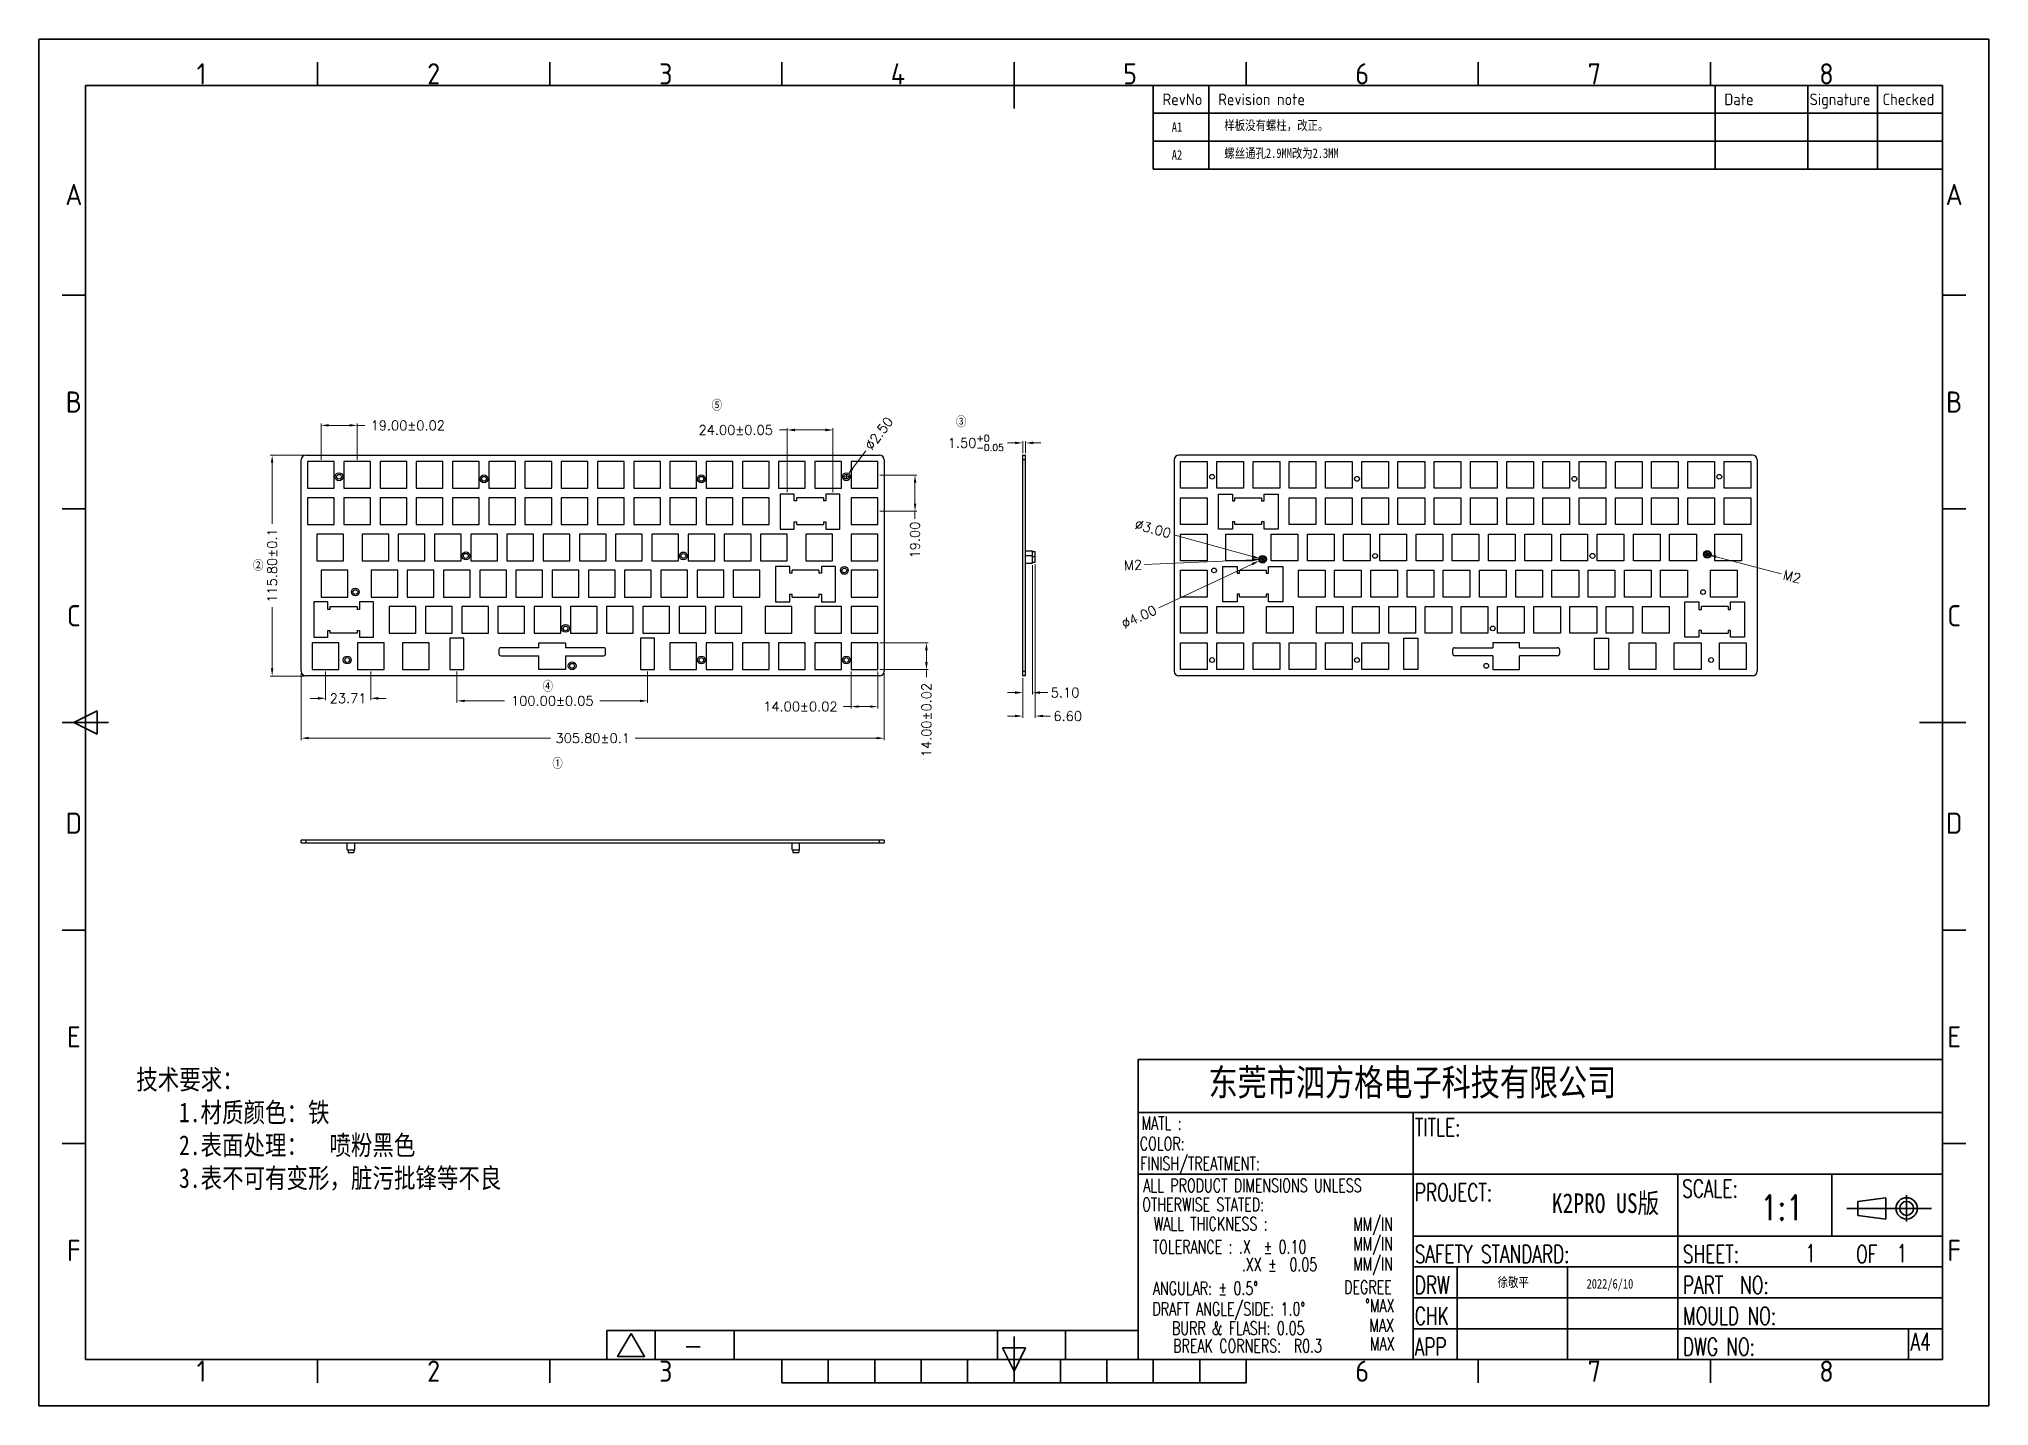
# Model space of a CAD drawing. Header units: millimetres. Extents: x -1191 to -169, y -1227 to -510.
import ezdxf
from ezdxf.enums import TextEntityAlignment as Align

# ---------------------------------------------------------------- set-up
doc = ezdxf.new("R2010")
doc.units = ezdxf.units.MM
doc.header["$LTSCALE"] = 46.255
doc.header["$PDMODE"] = 3
doc.header["$PDSIZE"] = 0.3125
doc.layers.get('0').update_dxf_attribs({"linetype": 'CONTINUOUS'})
doc.layers.get('Defpoints').update_dxf_attribs({"linetype": 'CONTINUOUS'})
doc.layers.add('图框层', color=7, linetype='CONTINUOUS', lineweight=35)
doc.layers.add('文字说明层', color=7, linetype='CONTINUOUS', lineweight=35)
doc.styles.add('ISO Proportional', font='isocp.shx')
doc.styles.add('ROMANS', font='romans.shx', dxfattribs={"bigfont": 'gbcbig.shx'})
doc.styles.get("Standard").update_dxf_attribs({"font": 'txt', "width": 0.8})
doc.dimstyles.new('铝板', dxfattribs={"dimtxt": 5, "dimasz": 4, "dimexe": 1, "dimexo": 1, "dimgap": 1.5, "dimtad": 0, "dimzin": 0, "dimdsep": 46, "dimtxsty": 'ROMANS', "dimcen": 1, "dimclrd": 4, "dimclre": 4, "dimclrt": 6, "dimadec": 0, "dimazin": 0, "dimtm": 1e-09, "dimtfac": 0.8, "dimtofl": 0, "dimtmove": 0, "dimatfit": 3, "dimfxl": 0, "dimtolj": 1, "dimtzin": 0, "dimlwd": 20, "dimlwe": 20, "dimarcsym": 0})

msp = doc.modelspace()

# ---------------------------------------------------------------- texts
at = {"char_height": 5}
for s, width, insert, attachment_point in [('A1', 29.21844, (-597.315, -553.931), 1), ('{\\fSimSun|b0|i0|c134|p2;样板没有螺柱，改正。}', 265.4008, (-569.77, -553.021), 1), ('A2', 29.21844, (-597.315, -568.54), 1), ('{\\fSimSun|b0|i0|c134|p2;螺丝通孔2.9MM改为2.3MM}', 265.4008, (-569.77, -567.63), 1), ('{\\fSimSun|b0|i0|c134|p2;⑤}', 12.66926, (-838.624, -699.651), 1), ('{\\fSimSun|b0|i0|c134|p2;③}', 16.98945, (-710.523, -708.296), 1), ('{\\fSimSun|b0|i0|c134|p2;②}', 25.96394, (-1079.172, -783.627), 1), ('{\\fSimSun|b0|i0|c134|p2;④}', 12.33427, (-927.266, -847.021), 1), ('{\\fSimSun|b0|i0|c134|p2;①}', 28.32285, (-922.172, -887.459), 1), ('{\\fSimSun|b0|i0|c134|p2;徐敬平}', 57.84078, (-418.282, -1162.405), 5), ('2022/6/10', 57.84078, (-379.786, -1160.46), 1)]:
    msp.add_mtext_dynamic_manual_height_columns(s, width=width, gutter_width=1, heights=[0], dxfattribs=dict(at, insert=insert, attachment_point=attachment_point))
at = {"layer": '图框层', "color": 0, "lineweight": 30, "style": 'ISO Proportional'}
for s, p in [('1', (-1106.175, -528.558)), ('2', (-984.432, -528.558)), ('3', (-862.688, -528.558)), ('4', (-740.945, -528.558)), ('5', (-619.202, -528.558)), ('6', (-497.458, -528.558)), ('7', (-375.715, -528.558)), ('8', (-253.971, -528.558)), ('A', (-1173.134, -591.865)), ('A', (-187.012, -591.865)), ('B', (-1173.134, -700.665)), ('B', (-187.012, -700.665)), ('C', (-1173.134, -812.669)), ('C', (-187.012, -812.669)), ('D', (-1173.134, -921.469)), ('D', (-187.012, -921.469)), ('E', (-1173.134, -1033.473)), ('E', (-187.012, -1033.473)), ('F', (-1173.134, -1145.477)), ('F', (-187.012, -1145.477)), ('1', (-1106.175, -1208.783)), ('2', (-984.432, -1208.783)), ('3', (-862.688, -1208.783)), ('6', (-497.458, -1208.783)), ('7', (-375.715, -1208.783)), ('8', (-253.971, -1208.783))]:
    msp.add_text(s, height=11.103, dxfattribs=at).set_placement(p, align=Align.MIDDLE)
for s, height, p in [('RevNo', 6.0872, (-602.157, -541.95)), ('Revision note', 6.08717, (-572.939, -541.95)), ('Date', 6.0872, (-307.538, -541.95)), ('Signature', 6.0872, (-262.832, -541.95)), ('Checked', 6.0872, (-224.551, -541.95))]:
    msp.add_text(s, height=height, dxfattribs=at).set_placement(p, align=Align.MIDDLE_LEFT)
at = {"layer": '图框层', "color": 0, "lineweight": 30, "style": 'ROMANS'}
for s, height, width, p in [('MATL :', 6.9409, 0.7, (-613.179, -1082.266)), ('TITLE:', 9.2545, 0.7, (-469.842, -1085.637)), ('COLOR:', 6.9409, 0.7, (-614.113, -1092.963)), ('FINISH/TREATMENT:', 6.94089, 0.7, (-613.879, -1103.371)), ('ALL PRODUCT DIMENSIONS UNLESS', 6.94089, 0.7, (-612.291, -1114.855)), ('PROJECT:', 9.2545, 0.7, (-469.842, -1119.65)), ('SCALE:', 9.2545, 0.7, (-329.612, -1117.678)), ('OTHERWISE STATED:', 6.94089, 0.7, (-612.847, -1124.864)), ('1:1', 13.1852, 0.8, (-288.707, -1129.608)), ('WALL THICKNESS :', 6.94089, 0.7, (-606.798, -1134.97)), ('MM/IN', 6.9409, 0.7, (-502.191, -1135.127)), ('TOLERANCE : .X  %%P 0.10', 6.94089, 0.7, (-607.309, -1147.083)), ('MM/IN', 6.9409, 0.7, (-502.191, -1145.513)), ('SAFETY STANDARD:', 9.25453, 0.7, (-469.842, -1152.041)), ('SHEET:', 9.2545, 0.7, (-329.237, -1152.041)), ('1', 9.255, 0.7, (-265.141, -1151.616)), ('OF', 9.2545, 0.7, (-238.444, -1152.041)), ('1', 9.255, 0.7, (-217.237, -1151.616)), (' .XX %%P  0.05', 6.94089, 0.7, (-563.931, -1156.292)), ('MM/IN', 6.9409, 0.7, (-502.191, -1156.085)), ('ANGULAR: %%P 0.5%%D', 6.94089, 0.7, (-607.26, -1168.81)), ('DEGREE', 6.9409, 0.7, (-506.957, -1168.17)), ('DRW', 9.2545, 0.7, (-469.842, -1168.236)), ('PART  NO:', 9.2545, 0.7, (-329.237, -1168.236)), ('DRAFT ANGLE/SIDE: 1.0%%D', 6.94089, 0.7, (-607.53, -1179.645)), ('%%DMAX', 6.9409, 0.7, (-495.973, -1177.893)), ('CHK', 9.2545, 0.7, (-469.842, -1184.432)), ('MOULD NO:', 9.2545, 0.7, (-329.237, -1184.432)), ('MAX', 6.9409, 0.7, (-493.694, -1188.226)), ('MAX', 6.9409, 0.7, (-493.364, -1197.889)), ('APP', 9.2545, 0.7, (-469.842, -1200.627)), ('DWG NO:', 9.2545, 0.7, (-329.237, -1200.627)), ('A4', 9.2545, 0.7, (-209.844, -1197.991))]:
    msp.add_text(s, height=height, dxfattribs=dict(at, width=width)).set_placement(p)
at = {"layer": '图框层', "color": 0, "lineweight": 30, "style": 'ROMANS', "width": 0.7}
for s, p in [('BURR & FLASH: 0.05', (-527.68, -1189.726)), ('BREAK CORNERS:  R0.3', (-518.554, -1198.973))]:
    msp.add_text(s, height=6.94089, dxfattribs=at).set_placement(p, align=Align.RIGHT)
at = {"layer": '图框层', "color": 0, "lineweight": 30, "attachment_point": 1}
for s, insert, char_height, width in [('{\\fSimSun|b0|i0|c134|p2;\\C256;东莞市泗方格电子科技有限公司}', (-578.05, -1050.313), 14, 291.56693), ('{\\fSimSun|b0|i0|c134|p2;\\C3;K2PRO US版}', (-398, -1115.521), 10.32972, 102.63316)]:
    msp.add_mtext(s, dxfattribs=dict(at, insert=insert, char_height=char_height, width=width))
at = {"layer": '文字说明层', "color": 0, "lineweight": 30, "insert": (-1140.412, -1050.698), "char_height": 9.394608, "width": 441.38038, "attachment_point": 1}
msp.add_mtext('{\\fSimSun|b0|i0|c134|p2;\\H1.0995x;技术要求：\\P\\fSimSun|b0|i0|c136|p2;    \\fSimSun|b0|i0|c134|p2;1.材质颜色：铁\\P    2.表面处理：\\fSimSun|b0|i0|c136|p2;  \\fSimSun|b0|i0|c134|p2;喷粉黑色\\fSimSun|b0|i0|c136|p2;   \\fSimSun|b0|i0|c134|p2;\\P    3.表不可有变形，脏污批锋等不良\\P   \\H0.90947x; \\fSimSun|b0|i0|c0|p2;   }', dxfattribs=at)

# ---------------------------------------------------------------- blocks, each defined once
blk = doc.blocks.new('*D9')
at = {"color": 4, "lineweight": 20}
for p, q in [((-1053.9, -842.8), (-1053.9, -877.9)), ((-748.1, -842.8), (-748.1, -877.9)), ((-1049.9, -876.9), (-923.2, -876.9)), ((-752.1, -876.9), (-878.8, -876.9))]:
    blk.add_line(p, q, dxfattribs=at)
at = {"color": 4}
for points in [[(-1049.9, -876.2), (-1049.9, -877.5), (-1053.9, -876.9)], [(-752.1, -876.2), (-752.1, -877.5), (-748.1, -876.9)]]:
    blk.add_solid(points, dxfattribs=at)
at = {"layer": 'Defpoints', "color": 0}
for p in [(-1053.9, -841.8), (-748.1, -841.8), (-748.1, -876.9)]:
    blk.add_point(p, dxfattribs=at)
at = {"color": 6, "insert": (-901, -876.9), "char_height": 5, "attachment_point": 5, "style": 'ROMANS'}
blk.add_mtext('\\A1;305.80%%P0.1', dxfattribs=at)
blk = doc.blocks.new('*D10')
at = {"color": 4, "lineweight": 20}
for p, q in [((-1052.4, -728.5), (-1070.1, -728.5)), ((-1069.1, -732.5), (-1069.1, -764.5)), ((-1069.1, -840.3), (-1069.1, -808.2)), ((-1052.4, -844.3), (-1070.1, -844.3))]:
    blk.add_line(p, q, dxfattribs=at)
at = {"color": 4}
for points in [[(-1069.8, -732.5), (-1068.5, -732.5), (-1069.1, -728.5)], [(-1069.8, -840.3), (-1068.5, -840.3), (-1069.1, -844.3)]]:
    blk.add_solid(points, dxfattribs=at)
at = {"layer": 'Defpoints', "color": 0}
for p in [(-1069.1, -728.5), (-1051.4, -728.5), (-1051.4, -844.3)]:
    blk.add_point(p, dxfattribs=at)
at = {"color": 6, "insert": (-1069.1, -786.4), "char_height": 5, "attachment_point": 5, "rotation": 90, "style": 'ROMANS'}
blk.add_mtext('\\A1;115.80%%P0.1', dxfattribs=at)
blk = doc.blocks.new('*D11')
at = {"color": 4, "lineweight": 20}
for p, q in [((-1043.5, -730.9), (-1043.5, -711.9)), ((-1039.5, -712.9), (-1028.5, -712.9)), ((-1024.5, -730.9), (-1024.5, -711.9)), ((-1024.5, -712.9), (-1020.5, -712.9))]:
    blk.add_line(p, q, dxfattribs=at)
at = {"color": 4}
for points in [[(-1039.5, -712.2), (-1039.5, -713.5), (-1043.5, -712.9)], [(-1028.5, -712.2), (-1028.5, -713.5), (-1024.5, -712.9)]]:
    blk.add_solid(points, dxfattribs=at)
at = {"layer": 'Defpoints', "color": 0}
for p in [(-1024.5, -712.9), (-1043.5, -731.9), (-1024.5, -731.9)]:
    blk.add_point(p, dxfattribs=at)
at = {"color": 6, "insert": (-998, -712.9), "char_height": 5, "attachment_point": 5, "style": 'ROMANS'}
blk.add_mtext('\\A1;19.00%%P0.02', dxfattribs=at)
blk = doc.blocks.new('*D12')
at = {"color": 4, "lineweight": 20}
for p, q in [((-972.2, -841.9), (-972.2, -858.3)), ((-872.2, -841.9), (-872.2, -858.3)), ((-968.2, -857.3), (-947.2, -857.3)), ((-876.2, -857.3), (-897.3, -857.3))]:
    blk.add_line(p, q, dxfattribs=at)
at = {"color": 4}
for points in [[(-968.2, -856.7), (-968.2, -858), (-972.2, -857.3)], [(-876.2, -856.7), (-876.2, -858), (-872.2, -857.3)]]:
    blk.add_solid(points, dxfattribs=at)
at = {"layer": 'Defpoints', "color": 0}
for p in [(-972.2, -840.9), (-872.2, -840.9), (-872.2, -857.3)]:
    blk.add_point(p, dxfattribs=at)
at = {"color": 6, "insert": (-922.2, -857.3), "char_height": 5, "attachment_point": 5, "style": 'ROMANS'}
blk.add_mtext('\\A1;100.00%%P0.05', dxfattribs=at)
blk = doc.blocks.new('*D13')
at = {"color": 4, "lineweight": 20}
for p, q in [((-750.5, -738.9), (-731, -738.9)), ((-732, -742.9), (-732, -753.9)), ((-750.5, -757.9), (-731, -757.9)), ((-732, -757.9), (-732, -761.9))]:
    blk.add_line(p, q, dxfattribs=at)
at = {"color": 4}
for points in [[(-732.6, -742.9), (-731.3, -742.9), (-732, -738.9)], [(-732.6, -753.9), (-731.3, -753.9), (-732, -757.9)]]:
    blk.add_solid(points, dxfattribs=at)
at = {"layer": 'Defpoints', "color": 0}
for p in [(-751.5, -738.9), (-751.5, -757.9), (-732, -757.9)]:
    blk.add_point(p, dxfattribs=at)
at = {"color": 6, "insert": (-732, -773), "char_height": 5, "attachment_point": 5, "rotation": 90, "style": 'ROMANS'}
blk.add_mtext('\\A1;19.00', dxfattribs=at)
blk = doc.blocks.new('*D14')
at = {"color": 4, "lineweight": 20}
for p, q in [((-799, -715.3), (-803, -715.3)), ((-799, -747.9), (-799, -714.3)), ((-779, -715.3), (-795, -715.3)), ((-775, -747.9), (-775, -714.3))]:
    blk.add_line(p, q, dxfattribs=at)
at = {"color": 4}
for points in [[(-795, -714.6), (-795, -716), (-799, -715.3)], [(-779, -714.6), (-779, -716), (-775, -715.3)]]:
    blk.add_solid(points, dxfattribs=at)
at = {"layer": 'Defpoints', "color": 0}
for p in [(-799, -715.3), (-799, -748.9), (-775, -748.9)]:
    blk.add_point(p, dxfattribs=at)
at = {"color": 6, "insert": (-826, -715.3), "char_height": 5, "attachment_point": 5, "style": 'ROMANS'}
blk.add_mtext('\\A1;24.00%%P0.05', dxfattribs=at)
blk = doc.blocks.new('*D15')
at = {"color": 4, "lineweight": 20}
for p, q in [((-757.8, -726.2), (-764.9, -735.6)), ((-769, -739.8), (-767, -739.8)), ((-768, -740.8), (-768, -738.8))]:
    blk.add_line(p, q, dxfattribs=at)
at = {"color": 4}
blk.add_solid([(-765.4, -735.2), (-764.3, -736), (-767.3, -738.8)], dxfattribs=at)
at = {"layer": 'Defpoints', "color": 0}
for p in [(-768.8, -740.8), (-767.3, -738.8)]:
    blk.add_point(p, dxfattribs=at)
at = {"color": 6, "insert": (-750.9, -717.1), "char_height": 5, "attachment_point": 5, "rotation": 53.0329, "style": 'ROMANS'}
blk.add_mtext('\\A1;∅2.50', dxfattribs=at)
blk = doc.blocks.new('*D16')
at = {"color": 4, "lineweight": 20}
for p, q in [((-765.5, -841.9), (-765.5, -861.3)), ((-751.5, -841.9), (-751.5, -861.3)), ((-765.5, -860.3), (-769.5, -860.3)), ((-755.5, -860.3), (-761.5, -860.3))]:
    blk.add_line(p, q, dxfattribs=at)
at = {"color": 4}
for points in [[(-761.5, -859.7), (-761.5, -861), (-765.5, -860.3)], [(-755.5, -859.7), (-755.5, -861), (-751.5, -860.3)]]:
    blk.add_solid(points, dxfattribs=at)
at = {"layer": 'Defpoints', "color": 0}
for p in [(-765.5, -840.9), (-751.5, -840.9), (-765.5, -860.3)]:
    blk.add_point(p, dxfattribs=at)
at = {"color": 6, "insert": (-792.1, -860.3), "char_height": 5, "attachment_point": 5, "style": 'ROMANS'}
blk.add_mtext('\\A1;14.00%%P0.02', dxfattribs=at)
blk = doc.blocks.new('*D17')
at = {"color": 4, "lineweight": 20}
for p, q in [((-750.5, -826.9), (-725, -826.9)), ((-726, -830.9), (-726, -836.9)), ((-750.5, -840.9), (-725, -840.9)), ((-726, -840.9), (-726, -844.9))]:
    blk.add_line(p, q, dxfattribs=at)
at = {"color": 4}
for points in [[(-726.7, -830.9), (-725.3, -830.9), (-726, -826.9)], [(-726.7, -836.9), (-725.3, -836.9), (-726, -840.9)]]:
    blk.add_solid(points, dxfattribs=at)
at = {"layer": 'Defpoints', "color": 0}
for p in [(-751.5, -826.9), (-751.5, -840.9), (-726, -840.9)]:
    blk.add_point(p, dxfattribs=at)
at = {"color": 6, "insert": (-726, -867.4), "char_height": 5, "attachment_point": 5, "rotation": 90, "style": 'ROMANS'}
blk.add_mtext('\\A1;14.00%%P0.02', dxfattribs=at)
blk = doc.blocks.new('*D18')
at = {"color": 4, "lineweight": 20}
for p, q in [((-679.5, -722.1), (-683.5, -722.1)), ((-675.5, -727.5), (-675.5, -721.1)), ((-674, -727.5), (-674, -721.1)), ((-670, -722.1), (-666, -722.1))]:
    blk.add_line(p, q, dxfattribs=at)
at = {"color": 4}
for points in [[(-679.5, -721.4), (-679.5, -722.7), (-675.5, -722.1)], [(-670, -721.4), (-670, -722.7), (-674, -722.1)]]:
    blk.add_solid(points, dxfattribs=at)
at = {"layer": 'Defpoints', "color": 0}
for p in [(-675.5, -722.1), (-675.5, -728.5), (-674, -728.5)]:
    blk.add_point(p, dxfattribs=at)
at = {"color": 6, "insert": (-700.1, -722.1), "char_height": 5, "attachment_point": 5, "style": 'ROMANS'}
blk.add_mtext('\\A1;1.50{\\H0.7x;\\S+0^ -0.05;}', dxfattribs=at)
blk = doc.blocks.new('*D19')
at = {"color": 4, "lineweight": 20}
for p, q in [((-668.9, -785.6), (-668.9, -866.3)), ((-675.5, -845.3), (-675.5, -866.3)), ((-679.5, -865.3), (-683.5, -865.3)), ((-664.9, -865.3), (-660.9, -865.3))]:
    blk.add_line(p, q, dxfattribs=at)
at = {"color": 4}
for points in [[(-679.5, -864.6), (-679.5, -865.9), (-675.5, -865.3)], [(-664.9, -864.6), (-664.9, -865.9), (-668.9, -865.3)]]:
    blk.add_solid(points, dxfattribs=at)
at = {"layer": 'Defpoints', "color": 0}
for p in [(-668.9, -784.6), (-675.5, -844.3), (-668.9, -865.3)]:
    blk.add_point(p, dxfattribs=at)
at = {"color": 6, "insert": (-651.9, -865.3), "char_height": 5, "attachment_point": 5, "style": 'ROMANS'}
blk.add_mtext('\\A1;6.60', dxfattribs=at)
blk = doc.blocks.new('*D20')
at = {"color": 4, "lineweight": 20}
for p, q in [((-670.4, -786.1), (-670.4, -854)), ((-675.5, -845.3), (-675.5, -854)), ((-679.5, -853), (-683.5, -853)), ((-666.4, -853), (-662.4, -853))]:
    blk.add_line(p, q, dxfattribs=at)
at = {"color": 4}
for points in [[(-679.5, -852.3), (-679.5, -853.7), (-675.5, -853)], [(-666.4, -852.3), (-666.4, -853.7), (-670.4, -853)]]:
    blk.add_solid(points, dxfattribs=at)
at = {"layer": 'Defpoints', "color": 0}
for p in [(-670.4, -785.1), (-675.5, -844.3), (-670.4, -853)]:
    blk.add_point(p, dxfattribs=at)
at = {"color": 6, "insert": (-653.3, -853), "char_height": 5, "attachment_point": 5, "style": 'ROMANS'}
blk.add_mtext('\\A1;5.10', dxfattribs=at)
blk = doc.blocks.new('*D21')
at = {"color": 4, "lineweight": 20}
for p, q in [((-596.3, -770.2), (-555, -781.6)), ((-550.7, -783.1), (-548.7, -783.1)), ((-549.7, -784.1), (-549.7, -782.1))]:
    blk.add_line(p, q, dxfattribs=at)
at = {"color": 4}
blk.add_solid([(-554.8, -781), (-555.2, -782.2), (-551.2, -782.7)], dxfattribs=at)
at = {"layer": 'Defpoints', "color": 0}
for p in [(-551.2, -782.7), (-548.3, -783.5)]:
    blk.add_point(p, dxfattribs=at)
at = {"color": 6, "insert": (-607.2, -767.1), "char_height": 5, "attachment_point": 5, "rotation": 344.511, "style": 'ROMANS'}
blk.add_mtext('\\A1;∅3.00', dxfattribs=at)
blk = doc.blocks.new('*D22')
at = {"color": 4, "lineweight": 20}
for p, q in [((-604.2, -808.5), (-555.2, -785.6)), ((-550.7, -783.1), (-548.7, -783.1)), ((-549.7, -784.1), (-549.7, -782.1))]:
    blk.add_line(p, q, dxfattribs=at)
at = {"color": 4}
blk.add_solid([(-555.4, -785), (-554.9, -786.2), (-551.5, -783.9)], dxfattribs=at)
at = {"layer": 'Defpoints', "color": 0}
for p in [(-551.5, -783.9), (-547.9, -782.2)]:
    blk.add_point(p, dxfattribs=at)
at = {"color": 6, "insert": (-614.5, -813.3), "char_height": 5, "attachment_point": 5, "rotation": 25.0163, "style": 'ROMANS'}
blk.add_mtext('\\A1;∅4.00', dxfattribs=at)
blk = doc.blocks.new('*D23')
at = {"color": 4, "lineweight": 20}
for p, q in [((-611.7, -785.9), (-554.5, -783.3)), ((-550.7, -783.1), (-548.7, -783.1)), ((-549.7, -784.1), (-549.7, -782.1))]:
    blk.add_line(p, q, dxfattribs=at)
at = {"color": 4}
blk.add_solid([(-554.6, -782.6), (-554.5, -784), (-550.5, -783.1)], dxfattribs=at)
at = {"layer": 'Defpoints', "color": 0}
for p in [(-550.5, -783.1), (-548.9, -783)]:
    blk.add_point(p, dxfattribs=at)
at = {"color": 6, "insert": (-617.6, -786.1), "char_height": 5, "attachment_point": 5, "rotation": 2.5676, "style": 'ROMANS'}
blk.add_mtext('\\A1;M2', dxfattribs=at)
blk = doc.blocks.new('*D24')
at = {"color": 4, "lineweight": 20}
for p, q in [((-317.5, -780.6), (-315.5, -780.6)), ((-316.5, -781.6), (-316.5, -779.6)), ((-277.7, -790.7), (-311.9, -781.8))]:
    blk.add_line(p, q, dxfattribs=at)
at = {"color": 4}
blk.add_solid([(-311.7, -781.1), (-312, -782.4), (-315.7, -780.8)], dxfattribs=at)
at = {"layer": 'Defpoints', "color": 0}
for p in [(-317.3, -780.4), (-315.7, -780.8)]:
    blk.add_point(p, dxfattribs=at)
at = {"color": 6, "insert": (-272, -792.2), "char_height": 5, "attachment_point": 5, "rotation": 345.3794, "style": 'ROMANS'}
blk.add_mtext('\\A1;M2', dxfattribs=at)
blk = doc.blocks.new('*D25')
at = {"color": 4, "lineweight": 20}
for p, q in [((-1041.1, -841.9), (-1041.1, -857)), ((-1017.4, -841.9), (-1017.4, -857)), ((-1045.1, -856), (-1049.1, -856)), ((-1013.4, -856), (-1009.4, -856))]:
    blk.add_line(p, q, dxfattribs=at)
at = {"color": 4}
for points in [[(-1045.1, -855.3), (-1045.1, -856.7), (-1041.1, -856)], [(-1013.4, -855.3), (-1013.4, -856.7), (-1017.4, -856)]]:
    blk.add_solid(points, dxfattribs=at)
at = {"layer": 'Defpoints', "color": 0}
for p in [(-1041.1, -840.9), (-1017.4, -840.9), (-1017.4, -856)]:
    blk.add_point(p, dxfattribs=at)
at = {"color": 6, "insert": (-1029.3, -856), "char_height": 5, "attachment_point": 5, "style": 'ROMANS'}
blk.add_mtext('\\A1;23.71', dxfattribs=at)

# ---------------------------------------------------------------- dimensions: what is measured, and where the dimension line sits
for base, p1, p2, text, picture, middle in [((-1024.526, -712.85), (-1043.526, -731.874), (-1024.526, -731.874), '<>%%P0.02', '*D11', (-997.955, -712.85)), ((-799.026, -715.311), (-775.026, -748.874), (-799.026, -748.874), '<>%%P0.05', '*D14', (-825.955, -715.311)), ((-675.544, -722.07), (-674.044, -728.474), (-675.544, -728.474), '<>{\\H0.7x;\\S+0^ -0.05;}', '*D18', (-700.079, -722.07)), ((-748.126, -876.859), (-1053.926, -841.774), (-748.126, -841.774), '<>%%P0.1', '*D9', (-901.026, -876.859)), ((-872.231, -857.325), (-972.231, -840.874), (-872.231, -840.874), '<>%%P0.05', '*D12', (-922.231, -857.325)), ((-765.526, -860.334), (-751.526, -840.874), (-765.526, -840.874), '<>%%P0.02', '*D16', (-792.097, -860.334))]:
    dim = msp.add_linear_dim(base=base, p1=p1, p2=p2, text=text, dimstyle='铝板')
    dim.commit()
    dim.dimension.update_dxf_attribs({"geometry": picture, "text_midpoint": middle})
for p1, p2, picture, middle in [((-768.778, -740.823), (-767.274, -738.826), '*D15', (-750.912, -717.087)), ((-548.281, -783.475), (-551.172, -782.674), '*D21', (-607.233, -767.138)), ((-547.915, -782.229), (-551.539, -783.92), '*D22', (-614.488, -813.295))]:
    dim = msp.add_diameter_dim_2p(p1=p1, p2=p2, dimstyle='铝板')
    dim.commit()
    dim.dimension.update_dxf_attribs({"geometry": picture, "text_midpoint": middle, "dimtype": 163})
for base, p1, p2, text, picture, middle in [((-1069.124, -728.474), (-1051.426, -844.274), (-1051.426, -728.474), '<>%%P0.1', '*D10', (-1069.124, -786.374)), ((-726.002, -840.874), (-751.526, -826.874), (-751.526, -840.874), '<>%%P0.02', '*D17', (-726.002, -867.446))]:
    dim = msp.add_linear_dim(base=base, p1=p1, p2=p2, angle=90, text=text, dimstyle='铝板')
    dim.commit()
    dim.dimension.update_dxf_attribs({"geometry": picture, "text_midpoint": middle})
dim = msp.add_linear_dim(base=(-731.96, -757.874), p1=(-751.526, -738.874), p2=(-751.526, -757.874), angle=90, dimstyle='铝板')
dim.commit()
dim.dimension.update_dxf_attribs({"geometry": '*D13', "text_midpoint": (-731.96, -773.017)})
for base, p1, p2, picture, middle in [((-668.944, -865.278), (-675.544, -844.274), (-668.944, -784.574), '*D19', (-651.944, -865.278)), ((-670.444, -853.013), (-675.544, -844.274), (-670.444, -785.074), '*D20', (-653.325, -853.013)), ((-1017.436, -856.005), (-1041.146, -840.874), (-1017.436, -840.874), '*D25', (-1029.291, -856.005))]:
    dim = msp.add_linear_dim(base=base, p1=p1, p2=p2, dimstyle='铝板')
    dim.commit()
    dim.dimension.update_dxf_attribs({"geometry": picture, "text_midpoint": middle})
for p1, p2, picture, middle in [((-548.928, -783.039), (-550.526, -783.11), '*D23', (-617.6, -786.118)), ((-317.286, -780.373), (-315.738, -780.776), '*D24', (-271.994, -792.188))]:
    dim = msp.add_diameter_dim_2p(p1=p1, p2=p2, text='M2', dimstyle='铝板')
    dim.commit()
    dim.dimension.update_dxf_attribs({"geometry": picture, "text_midpoint": middle, "dimtype": 163})

# ---------------------------------------------------------------- linework, layer by layer
at = {"color": 7, "linetype": 'Continuous'}
for p, q in [((-1053.926, -841.774), (-1053.926, -730.974)), ((-1051.426, -728.474), (-750.626, -728.474)), ((-1050.526, -731.874), (-1050.526, -745.874)), ((-1036.526, -731.874), (-1050.526, -731.874)), ((-1036.526, -745.874), (-1036.526, -731.874)), ((-1031.526, -731.874), (-1031.526, -745.874)), ((-1017.526, -731.874), (-1031.526, -731.874)), ((-1017.526, -745.874), (-1017.526, -731.874)), ((-1012.526, -731.874), (-1012.526, -745.874)), ((-998.526, -731.874), (-1012.526, -731.874)), ((-998.526, -745.874), (-998.526, -731.874)), ((-993.526, -731.874), (-993.526, -745.874)), ((-979.526, -731.874), (-993.526, -731.874)), ((-979.526, -745.874), (-979.526, -731.874)), ((-974.526, -731.874), (-974.526, -745.874)), ((-960.526, -731.874), (-974.526, -731.874)), ((-960.526, -745.874), (-960.526, -731.874)), ((-955.526, -731.874), (-955.526, -745.874)), ((-941.526, -731.874), (-955.526, -731.874)), ((-941.526, -745.874), (-941.526, -731.874)), ((-936.526, -731.874), (-936.526, -745.874)), ((-922.526, -731.874), (-936.526, -731.874)), ((-922.526, -745.874), (-922.526, -731.874)), ((-917.526, -731.874), (-917.526, -745.874)), ((-903.526, -731.874), (-917.526, -731.874)), ((-903.526, -745.874), (-903.526, -731.874)), ((-898.526, -731.874), (-898.526, -745.874)), ((-884.526, -731.874), (-898.526, -731.874)), ((-884.526, -745.874), (-884.526, -731.874)), ((-879.526, -731.874), (-879.526, -745.874)), ((-865.526, -731.874), (-879.526, -731.874)), ((-865.526, -745.874), (-865.526, -731.874)), ((-860.526, -731.874), (-860.526, -745.874)), ((-846.526, -731.874), (-860.526, -731.874)), ((-846.526, -745.874), (-846.526, -731.874)), ((-827.526, -731.874), (-841.526, -731.874)), ((-841.526, -731.874), (-841.526, -745.874)), ((-827.526, -745.874), (-827.526, -731.874)), ((-808.526, -731.874), (-822.526, -731.874)), ((-822.526, -731.874), (-822.526, -745.874)), ((-808.526, -745.874), (-808.526, -731.874)), ((-789.526, -731.874), (-803.526, -731.874)), ((-803.526, -731.874), (-803.526, -745.874)), ((-789.526, -745.874), (-789.526, -731.874)), ((-770.526, -731.874), (-784.526, -731.874)), ((-784.526, -731.874), (-784.526, -745.874)), ((-770.526, -745.874), (-770.526, -731.874)), ((-751.526, -731.874), (-765.526, -731.874)), ((-765.526, -731.874), (-765.526, -745.874)), ((-751.526, -745.874), (-751.526, -731.874)), ((-748.126, -730.974), (-748.126, -841.774)), ((-675.544, -728.474), (-675.544, -844.274)), ((-675.544, -728.474), (-674.044, -728.474)), ((-674.044, -730.974), (-675.544, -730.974)), ((-674.044, -844.274), (-674.044, -728.474)), ((-596.097, -730.974), (-596.097, -841.774)), ((-292.797, -728.474), (-593.597, -728.474)), ((-592.697, -745.874), (-592.697, -731.874)), ((-592.697, -731.874), (-578.697, -731.874)), ((-578.697, -731.874), (-578.697, -745.874)), ((-573.697, -745.874), (-573.697, -731.874)), ((-573.697, -731.874), (-559.697, -731.874)), ((-559.697, -731.874), (-559.697, -745.874)), ((-554.697, -745.874), (-554.697, -731.874)), ((-554.697, -731.874), (-540.697, -731.874)), ((-540.697, -731.874), (-540.697, -745.874)), ((-535.697, -745.874), (-535.697, -731.874)), ((-535.697, -731.874), (-521.697, -731.874)), ((-521.697, -731.874), (-521.697, -745.874)), ((-516.697, -745.874), (-516.697, -731.874)), ((-516.697, -731.874), (-502.697, -731.874)), ((-502.697, -731.874), (-502.697, -745.874)), ((-497.697, -745.874), (-497.697, -731.874)), ((-497.697, -731.874), (-483.697, -731.874)), ((-483.697, -731.874), (-483.697, -745.874)), ((-478.697, -745.874), (-478.697, -731.874)), ((-478.697, -731.874), (-464.697, -731.874)), ((-464.697, -731.874), (-464.697, -745.874)), ((-459.697, -745.874), (-459.697, -731.874)), ((-459.697, -731.874), (-445.697, -731.874)), ((-445.697, -731.874), (-445.697, -745.874)), ((-440.697, -745.874), (-440.697, -731.874)), ((-440.697, -731.874), (-426.697, -731.874)), ((-426.697, -731.874), (-426.697, -745.874)), ((-421.697, -745.874), (-421.697, -731.874)), ((-421.697, -731.874), (-407.697, -731.874)), ((-407.697, -731.874), (-407.697, -745.874)), ((-402.697, -745.874), (-402.697, -731.874)), ((-402.697, -731.874), (-388.697, -731.874)), ((-388.697, -731.874), (-388.697, -745.874)), ((-383.697, -731.874), (-369.697, -731.874)), ((-383.697, -745.874), (-383.697, -731.874)), ((-369.697, -731.874), (-369.697, -745.874)), ((-364.697, -731.874), (-350.697, -731.874)), ((-364.697, -745.874), (-364.697, -731.874)), ((-350.697, -731.874), (-350.697, -745.874)), ((-345.697, -731.874), (-331.697, -731.874)), ((-345.697, -745.874), (-345.697, -731.874)), ((-331.697, -731.874), (-331.697, -745.874)), ((-326.697, -731.874), (-312.697, -731.874)), ((-326.697, -745.874), (-326.697, -731.874)), ((-312.697, -731.874), (-312.697, -745.874)), ((-307.697, -731.874), (-293.697, -731.874)), ((-307.697, -745.874), (-307.697, -731.874)), ((-293.697, -731.874), (-293.697, -745.874)), ((-290.297, -730.974), (-290.297, -841.774)), ((-1050.526, -745.874), (-1036.526, -745.874)), ((-1031.526, -745.874), (-1017.526, -745.874)), ((-1012.526, -745.874), (-998.526, -745.874)), ((-993.526, -745.874), (-979.526, -745.874)), ((-974.526, -745.874), (-960.526, -745.874)), ((-955.526, -745.874), (-941.526, -745.874)), ((-936.526, -745.874), (-922.526, -745.874)), ((-917.526, -745.874), (-903.526, -745.874)), ((-898.526, -745.874), (-884.526, -745.874)), ((-879.526, -745.874), (-865.526, -745.874)), ((-860.526, -745.874), (-846.526, -745.874)), ((-841.526, -745.874), (-827.526, -745.874)), ((-822.526, -745.874), (-808.526, -745.874)), ((-803.526, -745.874), (-789.526, -745.874)), ((-784.526, -745.874), (-770.526, -745.874)), ((-765.526, -745.874), (-751.526, -745.874)), ((-578.697, -745.874), (-592.697, -745.874)), ((-559.697, -745.874), (-573.697, -745.874)), ((-540.697, -745.874), (-554.697, -745.874)), ((-521.697, -745.874), (-535.697, -745.874)), ((-502.697, -745.874), (-516.697, -745.874)), ((-483.697, -745.874), (-497.697, -745.874)), ((-464.697, -745.874), (-478.697, -745.874)), ((-445.697, -745.874), (-459.697, -745.874)), ((-426.697, -745.874), (-440.697, -745.874)), ((-407.697, -745.874), (-421.697, -745.874)), ((-388.697, -745.874), (-402.697, -745.874)), ((-369.697, -745.874), (-383.697, -745.874)), ((-350.697, -745.874), (-364.697, -745.874)), ((-331.697, -745.874), (-345.697, -745.874)), ((-312.697, -745.874), (-326.697, -745.874)), ((-293.697, -745.874), (-307.697, -745.874)), ((-1050.526, -750.874), (-1050.526, -764.874)), ((-1036.526, -750.874), (-1050.526, -750.874)), ((-1036.526, -764.874), (-1036.526, -750.874)), ((-1031.526, -750.874), (-1031.526, -764.874)), ((-1017.526, -750.874), (-1031.526, -750.874)), ((-1017.526, -764.874), (-1017.526, -750.874)), ((-1012.526, -750.874), (-1012.526, -764.874)), ((-998.526, -750.874), (-1012.526, -750.874)), ((-998.526, -764.874), (-998.526, -750.874)), ((-993.526, -750.874), (-993.526, -764.874)), ((-979.526, -750.874), (-993.526, -750.874)), ((-979.526, -764.874), (-979.526, -750.874)), ((-974.526, -750.874), (-974.526, -764.874)), ((-960.526, -750.874), (-974.526, -750.874)), ((-960.526, -764.874), (-960.526, -750.874)), ((-955.526, -750.874), (-955.526, -764.874)), ((-941.526, -750.874), (-955.526, -750.874)), ((-941.526, -764.874), (-941.526, -750.874)), ((-936.526, -750.874), (-936.526, -764.874)), ((-922.526, -750.874), (-936.526, -750.874)), ((-922.526, -764.874), (-922.526, -750.874)), ((-917.526, -750.874), (-917.526, -764.874)), ((-903.526, -750.874), (-917.526, -750.874)), ((-903.526, -764.874), (-903.526, -750.874)), ((-898.526, -750.874), (-898.526, -764.874)), ((-884.526, -750.874), (-898.526, -750.874)), ((-884.526, -764.874), (-884.526, -750.874)), ((-879.526, -750.874), (-879.526, -764.874)), ((-865.526, -750.874), (-879.526, -750.874)), ((-865.526, -764.874), (-865.526, -750.874)), ((-860.526, -750.874), (-860.526, -764.874)), ((-846.526, -750.874), (-860.526, -750.874)), ((-846.526, -764.874), (-846.526, -750.874)), ((-827.526, -750.874), (-841.526, -750.874)), ((-841.526, -750.874), (-841.526, -764.874)), ((-827.526, -764.874), (-827.526, -750.874)), ((-808.526, -750.874), (-822.526, -750.874)), ((-822.526, -750.874), (-822.526, -764.874)), ((-808.526, -764.874), (-808.526, -750.874)), ((-795.326, -748.874), (-802.726, -748.874)), ((-802.726, -748.874), (-802.726, -767.374)), ((-795.326, -752.374), (-795.326, -748.874)), ((-794.026, -752.374), (-795.326, -752.374)), ((-780.026, -750.874), (-794.026, -750.874)), ((-794.026, -752.374), (-794.026, -750.874)), ((-780.026, -750.874), (-780.026, -752.374)), ((-778.726, -752.374), (-780.026, -752.374)), ((-771.326, -748.874), (-778.726, -748.874)), ((-778.726, -748.874), (-778.726, -752.374)), ((-771.326, -767.374), (-771.326, -748.874)), ((-751.526, -750.874), (-765.526, -750.874)), ((-765.526, -750.874), (-765.526, -764.874)), ((-751.526, -764.874), (-751.526, -750.874)), ((-592.697, -764.874), (-592.697, -750.874)), ((-592.697, -750.874), (-578.697, -750.874)), ((-578.697, -750.874), (-578.697, -764.874)), ((-572.897, -767.374), (-572.897, -748.874)), ((-572.897, -748.874), (-565.497, -748.874)), ((-565.497, -748.874), (-565.497, -752.374)), ((-565.497, -752.374), (-564.197, -752.374)), ((-564.197, -752.374), (-564.197, -750.874)), ((-564.197, -750.874), (-550.197, -750.874)), ((-550.197, -750.874), (-550.197, -752.374)), ((-550.197, -752.374), (-548.897, -752.374)), ((-548.897, -752.374), (-548.897, -748.874)), ((-548.897, -748.874), (-541.497, -748.874)), ((-541.497, -748.874), (-541.497, -767.374)), ((-535.697, -764.874), (-535.697, -750.874)), ((-535.697, -750.874), (-521.697, -750.874)), ((-521.697, -750.874), (-521.697, -764.874)), ((-516.697, -764.874), (-516.697, -750.874)), ((-516.697, -750.874), (-502.697, -750.874)), ((-502.697, -750.874), (-502.697, -764.874)), ((-497.697, -764.874), (-497.697, -750.874)), ((-497.697, -750.874), (-483.697, -750.874)), ((-483.697, -750.874), (-483.697, -764.874)), ((-478.697, -764.874), (-478.697, -750.874)), ((-478.697, -750.874), (-464.697, -750.874)), ((-464.697, -750.874), (-464.697, -764.874)), ((-459.697, -764.874), (-459.697, -750.874)), ((-459.697, -750.874), (-445.697, -750.874)), ((-445.697, -750.874), (-445.697, -764.874)), ((-440.697, -764.874), (-440.697, -750.874)), ((-440.697, -750.874), (-426.697, -750.874)), ((-426.697, -750.874), (-426.697, -764.874)), ((-421.697, -764.874), (-421.697, -750.874)), ((-421.697, -750.874), (-407.697, -750.874)), ((-407.697, -750.874), (-407.697, -764.874)), ((-402.697, -764.874), (-402.697, -750.874)), ((-402.697, -750.874), (-388.697, -750.874)), ((-388.697, -750.874), (-388.697, -764.874)), ((-383.697, -750.874), (-369.697, -750.874)), ((-383.697, -764.874), (-383.697, -750.874)), ((-369.697, -750.874), (-369.697, -764.874)), ((-364.697, -750.874), (-350.697, -750.874)), ((-364.697, -764.874), (-364.697, -750.874)), ((-350.697, -750.874), (-350.697, -764.874)), ((-345.697, -750.874), (-331.697, -750.874)), ((-345.697, -764.874), (-345.697, -750.874)), ((-331.697, -750.874), (-331.697, -764.874)), ((-326.697, -750.874), (-312.697, -750.874)), ((-326.697, -764.874), (-326.697, -750.874)), ((-312.697, -750.874), (-312.697, -764.874)), ((-307.697, -750.874), (-293.697, -750.874)), ((-307.697, -764.874), (-307.697, -750.874)), ((-293.697, -750.874), (-293.697, -764.874)), ((-1050.526, -764.874), (-1036.526, -764.874)), ((-1031.526, -764.874), (-1017.526, -764.874)), ((-1012.526, -764.874), (-998.526, -764.874)), ((-993.526, -764.874), (-979.526, -764.874)), ((-974.526, -764.874), (-960.526, -764.874)), ((-955.526, -764.874), (-941.526, -764.874)), ((-936.526, -764.874), (-922.526, -764.874)), ((-917.526, -764.874), (-903.526, -764.874)), ((-898.526, -764.874), (-884.526, -764.874)), ((-879.526, -764.874), (-865.526, -764.874)), ((-860.526, -764.874), (-846.526, -764.874)), ((-841.526, -764.874), (-827.526, -764.874)), ((-822.526, -764.874), (-808.526, -764.874)), ((-795.326, -763.374), (-794.026, -763.374)), ((-795.326, -767.374), (-795.326, -763.374)), ((-794.026, -764.874), (-794.026, -763.374)), ((-794.026, -764.874), (-780.026, -764.874)), ((-780.026, -763.374), (-778.726, -763.374)), ((-780.026, -763.374), (-780.026, -764.874)), ((-778.726, -763.374), (-778.726, -767.374)), ((-765.526, -764.874), (-751.526, -764.874)), ((-578.697, -764.874), (-592.697, -764.874)), ((-565.497, -763.374), (-565.497, -767.374)), ((-564.197, -763.374), (-565.497, -763.374)), ((-564.197, -764.874), (-564.197, -763.374)), ((-550.197, -764.874), (-564.197, -764.874)), ((-550.197, -763.374), (-550.197, -764.874)), ((-548.897, -763.374), (-550.197, -763.374)), ((-548.897, -767.374), (-548.897, -763.374)), ((-521.697, -764.874), (-535.697, -764.874)), ((-502.697, -764.874), (-516.697, -764.874)), ((-483.697, -764.874), (-497.697, -764.874)), ((-464.697, -764.874), (-478.697, -764.874)), ((-445.697, -764.874), (-459.697, -764.874)), ((-426.697, -764.874), (-440.697, -764.874)), ((-407.697, -764.874), (-421.697, -764.874)), ((-388.697, -764.874), (-402.697, -764.874)), ((-369.697, -764.874), (-383.697, -764.874)), ((-350.697, -764.874), (-364.697, -764.874)), ((-331.697, -764.874), (-345.697, -764.874)), ((-312.697, -764.874), (-326.697, -764.874)), ((-293.697, -764.874), (-307.697, -764.874)), ((-1045.761, -769.874), (-1045.761, -783.874)), ((-1031.761, -769.874), (-1045.761, -769.874)), ((-1031.761, -783.874), (-1031.761, -769.874)), ((-1021.996, -769.874), (-1021.996, -783.874)), ((-1007.996, -769.874), (-1021.996, -769.874)), ((-1007.996, -783.874), (-1007.996, -769.874)), ((-1002.996, -769.874), (-1002.996, -783.874)), ((-988.996, -769.874), (-1002.996, -769.874)), ((-988.996, -783.874), (-988.996, -769.874)), ((-983.996, -769.874), (-983.996, -783.874)), ((-969.996, -769.874), (-983.996, -769.874)), ((-969.996, -783.874), (-969.996, -769.874)), ((-964.996, -769.874), (-964.996, -783.874)), ((-950.996, -769.874), (-964.996, -769.874)), ((-950.996, -783.874), (-950.996, -769.874)), ((-945.996, -769.874), (-945.996, -783.874)), ((-931.996, -769.874), (-945.996, -769.874)), ((-931.996, -783.874), (-931.996, -769.874)), ((-926.996, -769.874), (-926.996, -783.874)), ((-912.996, -769.874), (-926.996, -769.874)), ((-912.996, -783.874), (-912.996, -769.874)), ((-907.996, -769.874), (-907.996, -783.874)), ((-893.996, -769.874), (-907.996, -769.874)), ((-893.996, -783.874), (-893.996, -769.874)), ((-888.996, -769.874), (-888.996, -783.874)), ((-874.996, -769.874), (-888.996, -769.874)), ((-874.996, -783.874), (-874.996, -769.874)), ((-855.996, -769.874), (-869.996, -769.874)), ((-869.996, -769.874), (-869.996, -783.874)), ((-855.996, -783.874), (-855.996, -769.874)), ((-836.996, -769.874), (-850.996, -769.874)), ((-850.996, -769.874), (-850.996, -783.874)), ((-836.996, -783.874), (-836.996, -769.874)), ((-817.996, -769.874), (-831.996, -769.874)), ((-831.996, -769.874), (-831.996, -783.874)), ((-817.996, -783.874), (-817.996, -769.874)), ((-798.996, -769.874), (-812.996, -769.874)), ((-812.996, -769.874), (-812.996, -783.874)), ((-802.726, -767.374), (-795.326, -767.374)), ((-798.996, -783.874), (-798.996, -769.874)), ((-775.266, -769.874), (-789.266, -769.874)), ((-789.266, -769.874), (-789.266, -783.874)), ((-778.726, -767.374), (-771.326, -767.374)), ((-775.266, -783.874), (-775.266, -769.874)), ((-751.526, -769.874), (-765.526, -769.874)), ((-765.526, -769.874), (-765.526, -783.874)), ((-751.526, -783.874), (-751.526, -769.874)), ((-592.697, -783.874), (-592.697, -769.874)), ((-592.697, -769.874), (-578.697, -769.874)), ((-578.697, -769.874), (-578.697, -783.874)), ((-565.497, -767.374), (-572.897, -767.374)), ((-568.957, -783.874), (-568.957, -769.874)), ((-568.957, -769.874), (-554.957, -769.874)), ((-554.957, -769.874), (-554.957, -783.874)), ((-541.497, -767.374), (-548.897, -767.374)), ((-545.227, -783.874), (-545.227, -769.874)), ((-545.227, -769.874), (-531.227, -769.874)), ((-531.227, -769.874), (-531.227, -783.874)), ((-526.227, -783.874), (-526.227, -769.874)), ((-526.227, -769.874), (-512.227, -769.874)), ((-512.227, -769.874), (-512.227, -783.874)), ((-507.227, -783.874), (-507.227, -769.874)), ((-507.227, -769.874), (-493.227, -769.874)), ((-493.227, -769.874), (-493.227, -783.874)), ((-488.227, -783.874), (-488.227, -769.874)), ((-488.227, -769.874), (-474.227, -769.874)), ((-474.227, -769.874), (-474.227, -783.874)), ((-469.227, -783.874), (-469.227, -769.874)), ((-469.227, -769.874), (-455.227, -769.874)), ((-455.227, -769.874), (-455.227, -783.874)), ((-450.227, -783.874), (-450.227, -769.874)), ((-450.227, -769.874), (-436.227, -769.874)), ((-436.227, -769.874), (-436.227, -783.874)), ((-431.227, -783.874), (-431.227, -769.874)), ((-431.227, -769.874), (-417.227, -769.874)), ((-417.227, -769.874), (-417.227, -783.874)), ((-412.227, -769.874), (-398.227, -769.874)), ((-412.227, -783.874), (-412.227, -769.874)), ((-398.227, -769.874), (-398.227, -783.874)), ((-393.227, -769.874), (-379.227, -769.874)), ((-393.227, -783.874), (-393.227, -769.874)), ((-379.227, -769.874), (-379.227, -783.874)), ((-374.227, -769.874), (-360.227, -769.874)), ((-374.227, -783.874), (-374.227, -769.874)), ((-360.227, -769.874), (-360.227, -783.874)), ((-355.227, -769.874), (-341.227, -769.874)), ((-355.227, -783.874), (-355.227, -769.874)), ((-341.227, -769.874), (-341.227, -783.874)), ((-336.227, -769.874), (-322.227, -769.874)), ((-336.227, -783.874), (-336.227, -769.874)), ((-322.227, -769.874), (-322.227, -783.874)), ((-312.462, -769.874), (-298.462, -769.874)), ((-312.462, -783.874), (-312.462, -769.874)), ((-298.462, -769.874), (-298.462, -783.874)), ((-1045.761, -783.874), (-1031.761, -783.874)), ((-1021.996, -783.874), (-1007.996, -783.874)), ((-1002.996, -783.874), (-988.996, -783.874)), ((-983.996, -783.874), (-969.996, -783.874)), ((-964.996, -783.874), (-950.996, -783.874)), ((-945.996, -783.874), (-931.996, -783.874)), ((-926.996, -783.874), (-912.996, -783.874)), ((-907.996, -783.874), (-893.996, -783.874)), ((-888.996, -783.874), (-874.996, -783.874)), ((-869.996, -783.874), (-855.996, -783.874)), ((-850.996, -783.874), (-836.996, -783.874)), ((-831.996, -783.874), (-817.996, -783.874)), ((-812.996, -783.874), (-798.996, -783.874)), ((-797.703, -786.874), (-805.103, -786.874)), ((-805.103, -786.874), (-805.103, -805.374)), ((-797.703, -790.374), (-797.703, -786.874)), ((-789.266, -783.874), (-775.266, -783.874)), ((-773.703, -786.874), (-781.103, -786.874)), ((-781.103, -786.874), (-781.103, -790.374)), ((-773.703, -805.374), (-773.703, -786.874)), ((-765.526, -783.874), (-751.526, -783.874)), ((-674.044, -778.574), (-670.444, -778.574)), ((-674.044, -781.074), (-670.444, -781.074)), ((-674.044, -785.074), (-670.444, -785.074)), ((-670.444, -785.074), (-670.444, -778.575)), ((-670.444, -779.074), (-668.944, -779.074)), ((-670.444, -781.574), (-668.944, -781.574)), ((-670.444, -784.574), (-668.944, -784.574)), ((-668.944, -784.574), (-668.944, -779.075)), ((-578.697, -783.874), (-592.697, -783.874)), ((-570.519, -805.374), (-570.519, -786.874)), ((-570.519, -786.874), (-563.119, -786.874)), ((-554.957, -783.874), (-568.957, -783.874)), ((-563.119, -786.874), (-563.119, -790.374)), ((-546.519, -790.374), (-546.519, -786.874)), ((-546.519, -786.874), (-539.119, -786.874)), ((-531.227, -783.874), (-545.227, -783.874)), ((-539.119, -786.874), (-539.119, -805.374)), ((-512.227, -783.874), (-526.227, -783.874)), ((-493.227, -783.874), (-507.227, -783.874)), ((-474.227, -783.874), (-488.227, -783.874)), ((-455.227, -783.874), (-469.227, -783.874)), ((-436.227, -783.874), (-450.227, -783.874)), ((-417.227, -783.874), (-431.227, -783.874)), ((-398.227, -783.874), (-412.227, -783.874)), ((-379.227, -783.874), (-393.227, -783.874)), ((-360.227, -783.874), (-374.227, -783.874)), ((-341.227, -783.874), (-355.227, -783.874)), ((-322.227, -783.874), (-336.227, -783.874)), ((-298.462, -783.874), (-312.462, -783.874)), ((-1043.381, -788.874), (-1043.381, -802.874)), ((-1029.381, -788.874), (-1043.381, -788.874)), ((-1029.381, -802.874), (-1029.381, -788.874)), ((-1017.281, -788.874), (-1017.281, -802.874)), ((-1003.281, -788.874), (-1017.281, -788.874)), ((-1003.281, -802.874), (-1003.281, -788.874)), ((-998.281, -788.874), (-998.281, -802.874)), ((-984.281, -788.874), (-998.281, -788.874)), ((-984.281, -802.874), (-984.281, -788.874)), ((-979.281, -788.874), (-979.281, -802.874)), ((-965.281, -788.874), (-979.281, -788.874)), ((-965.281, -802.874), (-965.281, -788.874)), ((-960.281, -788.874), (-960.281, -802.874)), ((-946.281, -788.874), (-960.281, -788.874)), ((-946.281, -802.874), (-946.281, -788.874)), ((-941.281, -788.874), (-941.281, -802.874)), ((-927.281, -788.874), (-941.281, -788.874)), ((-927.281, -802.874), (-927.281, -788.874)), ((-922.281, -788.874), (-922.281, -802.874)), ((-908.281, -788.874), (-922.281, -788.874)), ((-908.281, -802.874), (-908.281, -788.874)), ((-903.281, -788.874), (-903.281, -802.874)), ((-889.281, -788.874), (-903.281, -788.874)), ((-889.281, -802.874), (-889.281, -788.874)), ((-870.281, -788.874), (-884.281, -788.874)), ((-884.281, -788.874), (-884.281, -802.874)), ((-870.281, -802.874), (-870.281, -788.874)), ((-851.281, -788.874), (-865.281, -788.874)), ((-865.281, -788.874), (-865.281, -802.874)), ((-851.281, -802.874), (-851.281, -788.874)), ((-832.281, -788.874), (-846.281, -788.874)), ((-846.281, -788.874), (-846.281, -802.874)), ((-832.281, -802.874), (-832.281, -788.874)), ((-813.281, -788.874), (-827.281, -788.874)), ((-827.281, -788.874), (-827.281, -802.874)), ((-813.281, -802.874), (-813.281, -788.874)), ((-796.403, -790.374), (-797.703, -790.374)), ((-782.403, -788.874), (-796.403, -788.874)), ((-796.403, -790.374), (-796.403, -788.874)), ((-782.403, -788.874), (-782.403, -790.374)), ((-781.103, -790.374), (-782.403, -790.374)), ((-751.526, -788.874), (-765.526, -788.874)), ((-765.526, -788.874), (-765.526, -802.874)), ((-751.526, -802.874), (-751.526, -788.874)), ((-592.697, -802.874), (-592.697, -788.874)), ((-592.697, -788.874), (-578.697, -788.874)), ((-578.697, -788.874), (-578.697, -802.874)), ((-563.119, -790.374), (-561.819, -790.374)), ((-561.819, -790.374), (-561.819, -788.874)), ((-561.819, -788.874), (-547.819, -788.874)), ((-547.819, -788.874), (-547.819, -790.374)), ((-547.819, -790.374), (-546.519, -790.374)), ((-530.942, -802.874), (-530.942, -788.874)), ((-530.942, -788.874), (-516.942, -788.874)), ((-516.942, -788.874), (-516.942, -802.874)), ((-511.942, -802.874), (-511.942, -788.874)), ((-511.942, -788.874), (-497.942, -788.874)), ((-497.942, -788.874), (-497.942, -802.874)), ((-492.942, -802.874), (-492.942, -788.874)), ((-492.942, -788.874), (-478.942, -788.874)), ((-478.942, -788.874), (-478.942, -802.874)), ((-473.942, -802.874), (-473.942, -788.874)), ((-473.942, -788.874), (-459.942, -788.874)), ((-459.942, -788.874), (-459.942, -802.874)), ((-454.942, -802.874), (-454.942, -788.874)), ((-454.942, -788.874), (-440.942, -788.874)), ((-440.942, -788.874), (-440.942, -802.874)), ((-435.942, -788.874), (-421.942, -788.874)), ((-435.942, -802.874), (-435.942, -788.874)), ((-421.942, -788.874), (-421.942, -802.874)), ((-416.942, -788.874), (-402.942, -788.874)), ((-416.942, -802.874), (-416.942, -788.874)), ((-402.942, -788.874), (-402.942, -802.874)), ((-397.942, -788.874), (-383.942, -788.874)), ((-397.942, -802.874), (-397.942, -788.874)), ((-383.942, -788.874), (-383.942, -802.874)), ((-378.942, -788.874), (-364.942, -788.874)), ((-378.942, -802.874), (-378.942, -788.874)), ((-364.942, -788.874), (-364.942, -802.874)), ((-359.942, -788.874), (-345.942, -788.874)), ((-359.942, -802.874), (-359.942, -788.874)), ((-345.942, -788.874), (-345.942, -802.874)), ((-340.942, -788.874), (-326.942, -788.874)), ((-340.942, -802.874), (-340.942, -788.874)), ((-326.942, -788.874), (-326.942, -802.874)), ((-314.842, -788.874), (-300.842, -788.874)), ((-314.842, -802.874), (-314.842, -788.874)), ((-300.842, -788.874), (-300.842, -802.874)), ((-1047.321, -805.374), (-1047.321, -823.874)), ((-1039.921, -805.374), (-1047.321, -805.374)), ((-1043.381, -802.874), (-1029.381, -802.874)), ((-1039.921, -809.374), (-1039.921, -805.374)), ((-1038.621, -809.374), (-1038.621, -807.874)), ((-1038.621, -807.874), (-1024.621, -807.874)), ((-1024.621, -807.874), (-1024.621, -809.374)), ((-1023.321, -805.374), (-1023.321, -809.374)), ((-1015.921, -805.374), (-1023.321, -805.374)), ((-1017.281, -802.874), (-1003.281, -802.874)), ((-1015.921, -823.874), (-1015.921, -805.374)), ((-1007.731, -807.874), (-1007.731, -821.874)), ((-993.731, -807.874), (-1007.731, -807.874)), ((-998.281, -802.874), (-984.281, -802.874)), ((-993.731, -821.874), (-993.731, -807.874)), ((-988.731, -807.874), (-988.731, -821.874)), ((-974.731, -807.874), (-988.731, -807.874)), ((-979.281, -802.874), (-965.281, -802.874)), ((-974.731, -821.874), (-974.731, -807.874)), ((-969.731, -807.874), (-969.731, -821.874)), ((-955.731, -807.874), (-969.731, -807.874)), ((-960.281, -802.874), (-946.281, -802.874)), ((-955.731, -821.874), (-955.731, -807.874)), ((-950.731, -807.874), (-950.731, -821.874)), ((-936.731, -807.874), (-950.731, -807.874)), ((-941.281, -802.874), (-927.281, -802.874)), ((-936.731, -821.874), (-936.731, -807.874)), ((-931.731, -807.874), (-931.731, -821.874)), ((-917.731, -807.874), (-931.731, -807.874)), ((-922.281, -802.874), (-908.281, -802.874)), ((-917.731, -821.874), (-917.731, -807.874)), ((-898.731, -807.874), (-912.731, -807.874)), ((-912.731, -807.874), (-912.731, -821.874)), ((-903.281, -802.874), (-889.281, -802.874)), ((-898.731, -821.874), (-898.731, -807.874)), ((-879.731, -807.874), (-893.731, -807.874)), ((-893.731, -807.874), (-893.731, -821.874)), ((-884.281, -802.874), (-870.281, -802.874)), ((-879.731, -821.874), (-879.731, -807.874)), ((-860.731, -807.874), (-874.731, -807.874)), ((-874.731, -807.874), (-874.731, -821.874)), ((-865.281, -802.874), (-851.281, -802.874)), ((-860.731, -821.874), (-860.731, -807.874)), ((-841.731, -807.874), (-855.731, -807.874)), ((-855.731, -807.874), (-855.731, -821.874)), ((-846.281, -802.874), (-832.281, -802.874)), ((-841.731, -821.874), (-841.731, -807.874)), ((-822.731, -807.874), (-836.731, -807.874)), ((-836.731, -807.874), (-836.731, -821.874)), ((-827.281, -802.874), (-813.281, -802.874)), ((-822.731, -821.874), (-822.731, -807.874)), ((-796.556, -807.874), (-810.556, -807.874)), ((-810.556, -807.874), (-810.556, -821.874)), ((-805.103, -805.374), (-797.703, -805.374)), ((-797.703, -801.374), (-796.403, -801.374)), ((-797.703, -805.374), (-797.703, -801.374)), ((-796.556, -821.874), (-796.556, -807.874)), ((-796.403, -802.874), (-796.403, -801.374)), ((-796.403, -802.874), (-782.403, -802.874)), ((-770.526, -807.874), (-784.526, -807.874)), ((-784.526, -807.874), (-784.526, -821.874)), ((-782.403, -801.374), (-781.103, -801.374)), ((-782.403, -801.374), (-782.403, -802.874)), ((-781.103, -801.374), (-781.103, -805.374)), ((-781.103, -805.374), (-773.703, -805.374)), ((-770.526, -821.874), (-770.526, -807.874)), ((-765.526, -802.874), (-751.526, -802.874)), ((-751.526, -807.874), (-765.526, -807.874)), ((-765.526, -807.874), (-765.526, -821.874)), ((-751.526, -821.874), (-751.526, -807.874)), ((-578.697, -802.874), (-592.697, -802.874)), ((-592.697, -821.874), (-592.697, -807.874)), ((-592.697, -807.874), (-578.697, -807.874)), ((-578.697, -807.874), (-578.697, -821.874)), ((-573.697, -821.874), (-573.697, -807.874)), ((-573.697, -807.874), (-559.697, -807.874)), ((-563.119, -805.374), (-570.519, -805.374)), ((-563.119, -801.374), (-563.119, -805.374)), ((-561.819, -801.374), (-563.119, -801.374)), ((-561.819, -802.874), (-561.819, -801.374)), ((-547.819, -802.874), (-561.819, -802.874)), ((-559.697, -807.874), (-559.697, -821.874)), ((-547.819, -801.374), (-547.819, -802.874)), ((-546.519, -801.374), (-547.819, -801.374)), ((-547.667, -821.874), (-547.667, -807.874)), ((-547.667, -807.874), (-533.667, -807.874)), ((-546.519, -805.374), (-546.519, -801.374)), ((-539.119, -805.374), (-546.519, -805.374)), ((-533.667, -807.874), (-533.667, -821.874)), ((-516.942, -802.874), (-530.942, -802.874)), ((-521.492, -821.874), (-521.492, -807.874)), ((-521.492, -807.874), (-507.492, -807.874)), ((-497.942, -802.874), (-511.942, -802.874)), ((-507.492, -807.874), (-507.492, -821.874)), ((-502.492, -821.874), (-502.492, -807.874)), ((-502.492, -807.874), (-488.492, -807.874)), ((-478.942, -802.874), (-492.942, -802.874)), ((-488.492, -807.874), (-488.492, -821.874)), ((-483.492, -821.874), (-483.492, -807.874)), ((-483.492, -807.874), (-469.492, -807.874)), ((-459.942, -802.874), (-473.942, -802.874)), ((-469.492, -807.874), (-469.492, -821.874)), ((-464.492, -821.874), (-464.492, -807.874)), ((-464.492, -807.874), (-450.492, -807.874)), ((-440.942, -802.874), (-454.942, -802.874)), ((-450.492, -807.874), (-450.492, -821.874)), ((-445.492, -807.874), (-431.492, -807.874)), ((-445.492, -821.874), (-445.492, -807.874)), ((-421.942, -802.874), (-435.942, -802.874)), ((-431.492, -807.874), (-431.492, -821.874)), ((-426.492, -807.874), (-412.492, -807.874)), ((-426.492, -821.874), (-426.492, -807.874)), ((-402.942, -802.874), (-416.942, -802.874)), ((-412.492, -807.874), (-412.492, -821.874)), ((-407.492, -807.874), (-393.492, -807.874)), ((-407.492, -821.874), (-407.492, -807.874)), ((-383.942, -802.874), (-397.942, -802.874)), ((-393.492, -807.874), (-393.492, -821.874)), ((-388.492, -807.874), (-374.492, -807.874)), ((-388.492, -821.874), (-388.492, -807.874)), ((-364.942, -802.874), (-378.942, -802.874)), ((-374.492, -807.874), (-374.492, -821.874)), ((-369.492, -807.874), (-355.492, -807.874)), ((-369.492, -821.874), (-369.492, -807.874)), ((-345.942, -802.874), (-359.942, -802.874)), ((-355.492, -807.874), (-355.492, -821.874)), ((-350.492, -807.874), (-336.492, -807.874)), ((-350.492, -821.874), (-350.492, -807.874)), ((-326.942, -802.874), (-340.942, -802.874)), ((-336.492, -807.874), (-336.492, -821.874)), ((-328.302, -805.374), (-320.902, -805.374)), ((-328.302, -823.874), (-328.302, -805.374)), ((-320.902, -805.374), (-320.902, -809.374)), ((-305.602, -807.874), (-319.602, -807.874)), ((-319.602, -809.374), (-319.602, -807.874)), ((-300.842, -802.874), (-314.842, -802.874)), ((-305.602, -807.874), (-305.602, -809.374)), ((-304.302, -805.374), (-296.902, -805.374)), ((-304.302, -809.374), (-304.302, -805.374)), ((-296.902, -805.374), (-296.902, -823.874)), ((-1038.621, -809.374), (-1039.921, -809.374)), ((-1023.321, -809.374), (-1024.621, -809.374)), ((-320.902, -809.374), (-319.602, -809.374)), ((-305.602, -809.374), (-304.302, -809.374)), ((-1048.146, -826.874), (-1048.146, -840.874)), ((-1034.146, -826.874), (-1048.146, -826.874)), ((-1047.321, -823.874), (-1039.921, -823.874)), ((-1039.921, -823.874), (-1039.921, -820.374)), ((-1039.921, -820.374), (-1038.621, -820.374)), ((-1038.621, -821.874), (-1038.621, -820.374)), ((-1024.621, -821.874), (-1038.621, -821.874)), ((-1034.146, -840.874), (-1034.146, -826.874)), ((-1024.621, -820.374), (-1024.621, -821.874)), ((-1024.621, -820.374), (-1023.321, -820.374)), ((-1024.436, -826.874), (-1024.436, -840.874)), ((-1010.436, -826.874), (-1024.436, -826.874)), ((-1023.321, -820.374), (-1023.321, -823.874)), ((-1023.321, -823.874), (-1015.921, -823.874)), ((-1010.436, -840.874), (-1010.436, -826.874)), ((-1007.731, -821.874), (-993.731, -821.874)), ((-1000.726, -826.874), (-1000.726, -840.874)), ((-986.726, -826.874), (-1000.726, -826.874)), ((-988.731, -821.874), (-974.731, -821.874)), ((-986.726, -840.874), (-986.726, -826.874)), ((-975.931, -824.374), (-975.931, -840.874)), ((-968.531, -824.374), (-975.931, -824.374)), ((-969.731, -821.874), (-955.731, -821.874)), ((-968.531, -840.874), (-968.531, -824.374)), ((-950.731, -821.874), (-936.731, -821.874)), ((-931.731, -821.874), (-917.731, -821.874)), ((-929.231, -826.874), (-915.231, -826.874)), ((-929.231, -829.474), (-929.231, -826.874)), ((-915.231, -826.874), (-915.231, -829.474)), ((-912.731, -821.874), (-898.731, -821.874)), ((-893.731, -821.874), (-879.731, -821.874)), ((-868.531, -824.374), (-875.931, -824.374)), ((-875.931, -824.374), (-875.931, -840.874)), ((-874.731, -821.874), (-860.731, -821.874)), ((-868.531, -840.874), (-868.531, -824.374)), ((-846.526, -826.874), (-860.526, -826.874)), ((-860.526, -826.874), (-860.526, -840.874)), ((-855.731, -821.874), (-841.731, -821.874)), ((-846.526, -840.874), (-846.526, -826.874)), ((-827.526, -826.874), (-841.526, -826.874)), ((-841.526, -826.874), (-841.526, -840.874)), ((-836.731, -821.874), (-822.731, -821.874)), ((-827.526, -840.874), (-827.526, -826.874)), ((-808.526, -826.874), (-822.526, -826.874)), ((-822.526, -826.874), (-822.526, -840.874)), ((-810.556, -821.874), (-796.556, -821.874)), ((-808.526, -840.874), (-808.526, -826.874)), ((-789.526, -826.874), (-803.526, -826.874)), ((-803.526, -826.874), (-803.526, -840.874)), ((-789.526, -840.874), (-789.526, -826.874)), ((-784.526, -821.874), (-770.526, -821.874)), ((-770.526, -826.874), (-784.526, -826.874)), ((-784.526, -826.874), (-784.526, -840.874)), ((-770.526, -840.874), (-770.526, -826.874)), ((-765.526, -821.874), (-751.526, -821.874)), ((-751.526, -826.874), (-765.526, -826.874)), ((-765.526, -826.874), (-765.526, -840.874)), ((-751.526, -840.874), (-751.526, -826.874)), ((-578.697, -821.874), (-592.697, -821.874)), ((-592.697, -840.874), (-592.697, -826.874)), ((-592.697, -826.874), (-578.697, -826.874)), ((-578.697, -826.874), (-578.697, -840.874)), ((-559.697, -821.874), (-573.697, -821.874)), ((-573.697, -840.874), (-573.697, -826.874)), ((-573.697, -826.874), (-559.697, -826.874)), ((-559.697, -826.874), (-559.697, -840.874)), ((-554.697, -840.874), (-554.697, -826.874)), ((-554.697, -826.874), (-540.697, -826.874)), ((-533.667, -821.874), (-547.667, -821.874)), ((-540.697, -826.874), (-540.697, -840.874)), ((-535.697, -840.874), (-535.697, -826.874)), ((-535.697, -826.874), (-521.697, -826.874)), ((-521.697, -826.874), (-521.697, -840.874)), ((-507.492, -821.874), (-521.492, -821.874)), ((-516.697, -840.874), (-516.697, -826.874)), ((-516.697, -826.874), (-502.697, -826.874)), ((-502.697, -826.874), (-502.697, -840.874)), ((-488.492, -821.874), (-502.492, -821.874)), ((-497.697, -840.874), (-497.697, -826.874)), ((-497.697, -826.874), (-483.697, -826.874)), ((-483.697, -826.874), (-483.697, -840.874)), ((-469.492, -821.874), (-483.492, -821.874)), ((-475.692, -840.874), (-475.692, -824.374)), ((-475.692, -824.374), (-468.292, -824.374)), ((-468.292, -824.374), (-468.292, -840.874)), ((-450.492, -821.874), (-464.492, -821.874)), ((-431.492, -821.874), (-445.492, -821.874)), ((-414.992, -826.874), (-428.992, -826.874)), ((-428.992, -826.874), (-428.992, -829.474)), ((-412.492, -821.874), (-426.492, -821.874)), ((-414.992, -829.474), (-414.992, -826.874)), ((-393.492, -821.874), (-407.492, -821.874)), ((-374.492, -821.874), (-388.492, -821.874)), ((-375.692, -824.374), (-368.292, -824.374)), ((-375.692, -840.874), (-375.692, -824.374)), ((-355.492, -821.874), (-369.492, -821.874)), ((-368.292, -824.374), (-368.292, -840.874)), ((-357.497, -826.874), (-343.497, -826.874)), ((-357.497, -840.874), (-357.497, -826.874)), ((-336.492, -821.874), (-350.492, -821.874)), ((-343.497, -826.874), (-343.497, -840.874)), ((-333.787, -826.874), (-319.787, -826.874)), ((-333.787, -840.874), (-333.787, -826.874)), ((-320.902, -823.874), (-328.302, -823.874)), ((-319.602, -820.374), (-320.902, -820.374)), ((-320.902, -820.374), (-320.902, -823.874)), ((-319.787, -826.874), (-319.787, -840.874)), ((-319.602, -821.874), (-319.602, -820.374)), ((-319.602, -821.874), (-305.602, -821.874)), ((-310.077, -826.874), (-296.077, -826.874)), ((-310.077, -840.874), (-310.077, -826.874)), ((-304.302, -820.374), (-305.602, -820.374)), ((-305.602, -820.374), (-305.602, -821.874)), ((-304.302, -823.874), (-304.302, -820.374)), ((-296.902, -823.874), (-304.302, -823.874)), ((-296.077, -826.874), (-296.077, -840.874)), ((-950.231, -830.474), (-950.231, -832.674)), ((-929.231, -829.474), (-949.231, -829.474)), ((-949.231, -833.674), (-929.231, -833.674)), ((-929.231, -840.874), (-929.231, -833.674)), ((-895.231, -829.474), (-915.231, -829.474)), ((-915.231, -833.674), (-895.231, -833.674)), ((-915.231, -833.674), (-915.231, -840.874)), ((-894.231, -832.674), (-894.231, -830.474)), ((-449.992, -832.674), (-449.992, -830.474)), ((-448.992, -829.474), (-428.992, -829.474)), ((-428.992, -833.674), (-448.992, -833.674)), ((-428.992, -833.674), (-428.992, -840.874)), ((-414.992, -829.474), (-394.992, -829.474)), ((-394.992, -833.674), (-414.992, -833.674)), ((-414.992, -840.874), (-414.992, -833.674)), ((-393.992, -830.474), (-393.992, -832.674)), ((-750.626, -844.274), (-1051.426, -844.274)), ((-1048.146, -840.874), (-1034.146, -840.874)), ((-1024.436, -840.874), (-1010.436, -840.874)), ((-1000.726, -840.874), (-986.726, -840.874)), ((-975.931, -840.874), (-968.531, -840.874)), ((-915.231, -840.874), (-929.231, -840.874)), ((-875.931, -840.874), (-868.531, -840.874)), ((-860.526, -840.874), (-846.526, -840.874)), ((-841.526, -840.874), (-827.526, -840.874)), ((-822.526, -840.874), (-808.526, -840.874)), ((-803.526, -840.874), (-789.526, -840.874)), ((-784.526, -840.874), (-770.526, -840.874)), ((-765.526, -840.874), (-751.526, -840.874)), ((-675.544, -841.774), (-674.044, -841.774)), ((-674.044, -844.274), (-675.544, -844.274)), ((-292.797, -844.274), (-593.597, -844.274)), ((-578.697, -840.874), (-592.697, -840.874)), ((-559.697, -840.874), (-573.697, -840.874)), ((-540.697, -840.874), (-554.697, -840.874)), ((-521.697, -840.874), (-535.697, -840.874)), ((-502.697, -840.874), (-516.697, -840.874)), ((-483.697, -840.874), (-497.697, -840.874)), ((-468.292, -840.874), (-475.692, -840.874)), ((-428.992, -840.874), (-414.992, -840.874)), ((-368.292, -840.874), (-375.692, -840.874)), ((-343.497, -840.874), (-357.497, -840.874)), ((-319.787, -840.874), (-333.787, -840.874)), ((-296.077, -840.874), (-310.077, -840.874)), ((-1053.926, -931.816), (-1053.926, -930.316)), ((-748.126, -930.316), (-1053.926, -930.316)), ((-1051.426, -930.316), (-1051.426, -931.816)), ((-750.626, -931.816), (-750.626, -930.316)), ((-748.126, -930.316), (-748.126, -931.816)), ((-1053.926, -931.816), (-748.126, -931.816)), ((-1029.711, -935.416), (-1029.711, -931.816)), ((-1029.711, -935.416), (-1025.711, -935.416)), ((-1029.211, -935.416), (-1029.211, -936.916)), ((-1029.211, -936.916), (-1026.211, -936.916)), ((-1026.211, -935.416), (-1026.211, -936.916)), ((-1025.711, -935.416), (-1025.711, -931.816)), ((-796.496, -935.416), (-796.496, -931.816)), ((-796.496, -935.416), (-792.496, -935.416)), ((-795.996, -935.416), (-795.996, -936.916)), ((-795.996, -936.916), (-792.996, -936.916)), ((-792.996, -935.416), (-792.996, -936.916)), ((-792.496, -935.416), (-792.496, -931.816))]:
    msp.add_line(p, q, dxfattribs=at)
for centre, radius in [((-1034.026, -739.824), 2.05), ((-1034.026, -739.824), 1.25), ((-958.026, -740.924), 2.05), ((-958.026, -740.924), 1.25), ((-844.026, -740.924), 2.05), ((-844.026, -740.924), 1.25), ((-768.026, -739.824), 2.05), ((-768.026, -739.824), 1.25), ((-576.197, -739.824), 1.25), ((-500.197, -740.924), 1.25), ((-386.197, -740.924), 1.25), ((-310.197, -739.824), 1.25), ((-967.496, -781.324), 2.1), ((-967.496, -781.324), 1.3), ((-853.496, -781.324), 2.05), ((-853.496, -781.324), 1.25), ((-769.066, -788.924), 2.05), ((-549.727, -783.074), 2), ((-549.727, -783.074), 1.5), ((-549.727, -783.074), 0.8), ((-490.727, -781.324), 1.25), ((-376.727, -781.324), 1.3), ((-316.512, -780.574), 2), ((-316.512, -780.574), 1.5), ((-316.512, -780.574), 0.8), ((-769.066, -788.924), 1.25), ((-575.157, -788.924), 1.25), ((-1025.526, -800.274), 2.05), ((-1025.526, -800.274), 1.25), ((-318.697, -800.274), 1.25), ((-915.231, -819.324), 2.05), ((-915.231, -819.324), 1.25), ((-428.992, -819.324), 1.25), ((-1029.746, -835.924), 2.05), ((-1029.746, -835.924), 1.25), ((-911.806, -838.974), 2.05), ((-911.806, -838.974), 1.25), ((-844.026, -835.924), 2.05), ((-844.026, -835.924), 1.25), ((-768.026, -835.924), 2.05), ((-768.026, -835.924), 1.25), ((-576.197, -835.924), 1.25), ((-500.197, -835.924), 1.25), ((-432.417, -838.974), 1.25), ((-314.477, -835.924), 1.25)]:
    msp.add_circle(centre, radius, dxfattribs=at)
for centre, radius, start, end in [((-1051.426, -730.974), 2.5, 90, 180), ((-750.626, -730.974), 2.5, 0, 90), ((-593.597, -730.974), 2.5, 90, 180), ((-292.797, -730.974), 2.5, 0, 90), ((-949.231, -830.474), 1, 90, 180), ((-949.231, -832.674), 1, 180, 270), ((-895.231, -830.474), 1, 0, 90), ((-895.231, -832.674), 1, 270, 0), ((-448.992, -830.474), 1, 90, 180), ((-448.992, -832.674), 1, 180, 270), ((-394.992, -830.474), 1, 0, 90), ((-394.992, -832.674), 1, 270, 0), ((-1051.426, -841.774), 2.5, 180, 270), ((-750.626, -841.774), 2.5, 270, 0), ((-593.597, -841.774), 2.5, 180, 270), ((-292.797, -841.774), 2.5, 270, 0)]:
    msp.add_arc(centre, radius, start, end, dxfattribs=at)
at = {"layer": '图框层', "color": 0, "lineweight": 30}
for p, q in [((-193.099, -510.296), (-1191.396, -510.296)), ((-1191.396, -510.296), (-1191.396, -534.645)), ((-168.751, -510.296), (-193.099, -510.296)), ((-168.751, -1202.696), (-168.751, -510.296)), ((-1045.304, -534.645), (-1045.304, -522.471)), ((-923.56, -534.645), (-923.56, -522.471)), ((-801.817, -534.645), (-801.817, -522.471)), ((-680.073, -546.82), (-680.073, -522.471)), ((-558.33, -534.645), (-558.33, -522.471)), ((-436.586, -534.645), (-436.586, -522.471)), ((-314.843, -534.645), (-314.843, -522.471)), ((-1191.396, -1227.045), (-1191.396, -534.645)), ((-193.099, -534.645), (-1167.047, -534.645)), ((-193.099, -534.645), (-1167.047, -534.645)), ((-1167.047, -534.645), (-1167.047, -1196.288)), ((-1167.047, -534.645), (-1167.047, -1202.696)), ((-607.027, -578.473), (-607.027, -534.645)), ((-577.809, -578.473), (-577.809, -534.645)), ((-312.408, -578.473), (-312.408, -534.645)), ((-263.711, -578.473), (-263.711, -534.645)), ((-227.187, -578.473), (-227.187, -534.645)), ((-193.099, -1202.696), (-193.099, -534.645)), ((-607.027, -549.254), (-193.099, -549.254)), ((-607.027, -563.864), (-193.099, -563.864)), ((-607.027, -578.473), (-193.099, -578.473)), ((-1167.047, -644.663), (-1179.222, -644.663)), ((-180.925, -644.663), (-193.099, -644.663)), ((-1167.047, -756.667), (-1179.222, -756.667)), ((-180.925, -756.667), (-193.099, -756.667)), ((-1179.222, -868.671), (-1154.873, -868.671)), ((-1173.134, -868.671), (-1160.96, -862.583)), ((-1160.96, -874.758), (-1173.134, -868.671)), ((-1160.96, -862.583), (-1160.96, -874.758)), ((-205.274, -868.671), (-180.925, -868.671)), ((-1167.047, -977.471), (-1179.222, -977.471)), ((-180.925, -977.471), (-193.099, -977.471)), ((-615.026, -1045.369), (-615.026, -1202.696)), ((-193.099, -1045.369), (-615.026, -1045.369)), ((-193.099, -1202.696), (-193.099, -1045.369)), ((-615.026, -1073.133), (-193.099, -1073.133)), ((-470.735, -1202.696), (-470.735, -1073.133)), ((-1167.047, -1089.475), (-1179.222, -1089.475)), ((-180.925, -1089.475), (-193.099, -1089.475)), ((-615.026, -1105.524), (-193.099, -1105.524)), ((-331.917, -1202.696), (-331.917, -1105.524)), ((-251.225, -1137.914), (-251.225, -1105.524)), ((-243.225, -1123.437), (-198.88, -1123.437)), ((-237.546, -1119.794), (-222.818, -1117.823)), ((-237.546, -1119.794), (-237.546, -1127.08)), ((-222.818, -1117.823), (-222.818, -1129.051)), ((-211.956, -1116.442), (-211.956, -1130.286)), ((-237.546, -1127.08), (-222.818, -1129.051)), ((-615.026, -1141.939), (-615.026, -1202.696)), ((-470.735, -1137.914), (-193.099, -1137.914)), ((-470.735, -1154.11), (-193.099, -1154.11)), ((-447.599, -1202.696), (-447.599, -1154.11)), ((-389.758, -1202.696), (-389.758, -1154.11)), ((-470.735, -1170.305), (-193.099, -1170.305)), ((-893.603, -1187.507), (-893.603, -1202.696)), ((-893.603, -1187.507), (-615.026, -1187.507)), ((-868.287, -1187.507), (-868.287, -1202.696)), ((-851.916, -1196.057), (-844.68, -1196.057)), ((-826.891, -1187.507), (-826.891, -1202.696)), ((-688.732, -1187.507), (-688.732, -1202.696)), ((-680.073, -1202.696), (-680.073, -1190.522)), ((-653, -1187.507), (-653, -1202.696)), ((-470.735, -1186.501), (-193.099, -1186.501)), ((-210.982, -1186.501), (-210.982, -1202.696)), ((-1167.047, -1202.696), (-193.099, -1202.696)), ((-1045.304, -1214.87), (-1045.304, -1202.696)), ((-923.56, -1214.87), (-923.56, -1202.696)), ((-893.603, -1202.696), (-615.026, -1202.696)), ((-801.817, -1214.87), (-801.817, -1202.696)), ((-777.468, -1214.87), (-777.468, -1202.696)), ((-753.119, -1214.87), (-753.119, -1202.696)), ((-728.771, -1214.87), (-728.771, -1202.696)), ((-704.422, -1214.87), (-704.422, -1202.696)), ((-680.073, -1208.783), (-686.16, -1196.609)), ((-686.16, -1196.609), (-673.986, -1196.609)), ((-673.986, -1196.609), (-680.073, -1208.783)), ((-680.073, -1202.696), (-680.073, -1214.87)), ((-655.725, -1214.87), (-655.725, -1202.696)), ((-631.376, -1214.87), (-631.376, -1202.696)), ((-615.026, -1202.696), (-193.099, -1202.696)), ((-607.027, -1214.87), (-607.027, -1202.696)), ((-582.678, -1214.87), (-582.678, -1202.696)), ((-558.33, -1214.87), (-558.33, -1202.696)), ((-436.586, -1214.87), (-436.586, -1202.696)), ((-314.843, -1214.87), (-314.843, -1202.696)), ((-168.751, -1227.045), (-168.751, -1202.696)), ((-801.817, -1214.87), (-558.33, -1214.87)), ((-168.751, -1227.045), (-1191.396, -1227.045))]:
    msp.add_line(p, q, dxfattribs=at)
at = {"layer": '图框层', "color": 0, "lineweight": 30, "flags": 128}
msp.add_lwpolyline([(-880.92, -1188.973), (-887.936, -1201.124), (-873.904, -1201.124)], close=True, dxfattribs=at)
at = {"layer": '图框层', "color": 0, "lineweight": 30}
for radius in [5.614, 3.643]:
    msp.add_circle((-211.956, -1123.437), radius, dxfattribs=at)

msp.set_redraw_order([(e.dxf.handle, doc.entitydb.next_handle()) for e in msp.query("TEXT MTEXT ATTDEF DIMENSION ARC_DIMENSION")])  # texts and dimensions are drawn at this point

doc.saveas('drawing.dxf')
